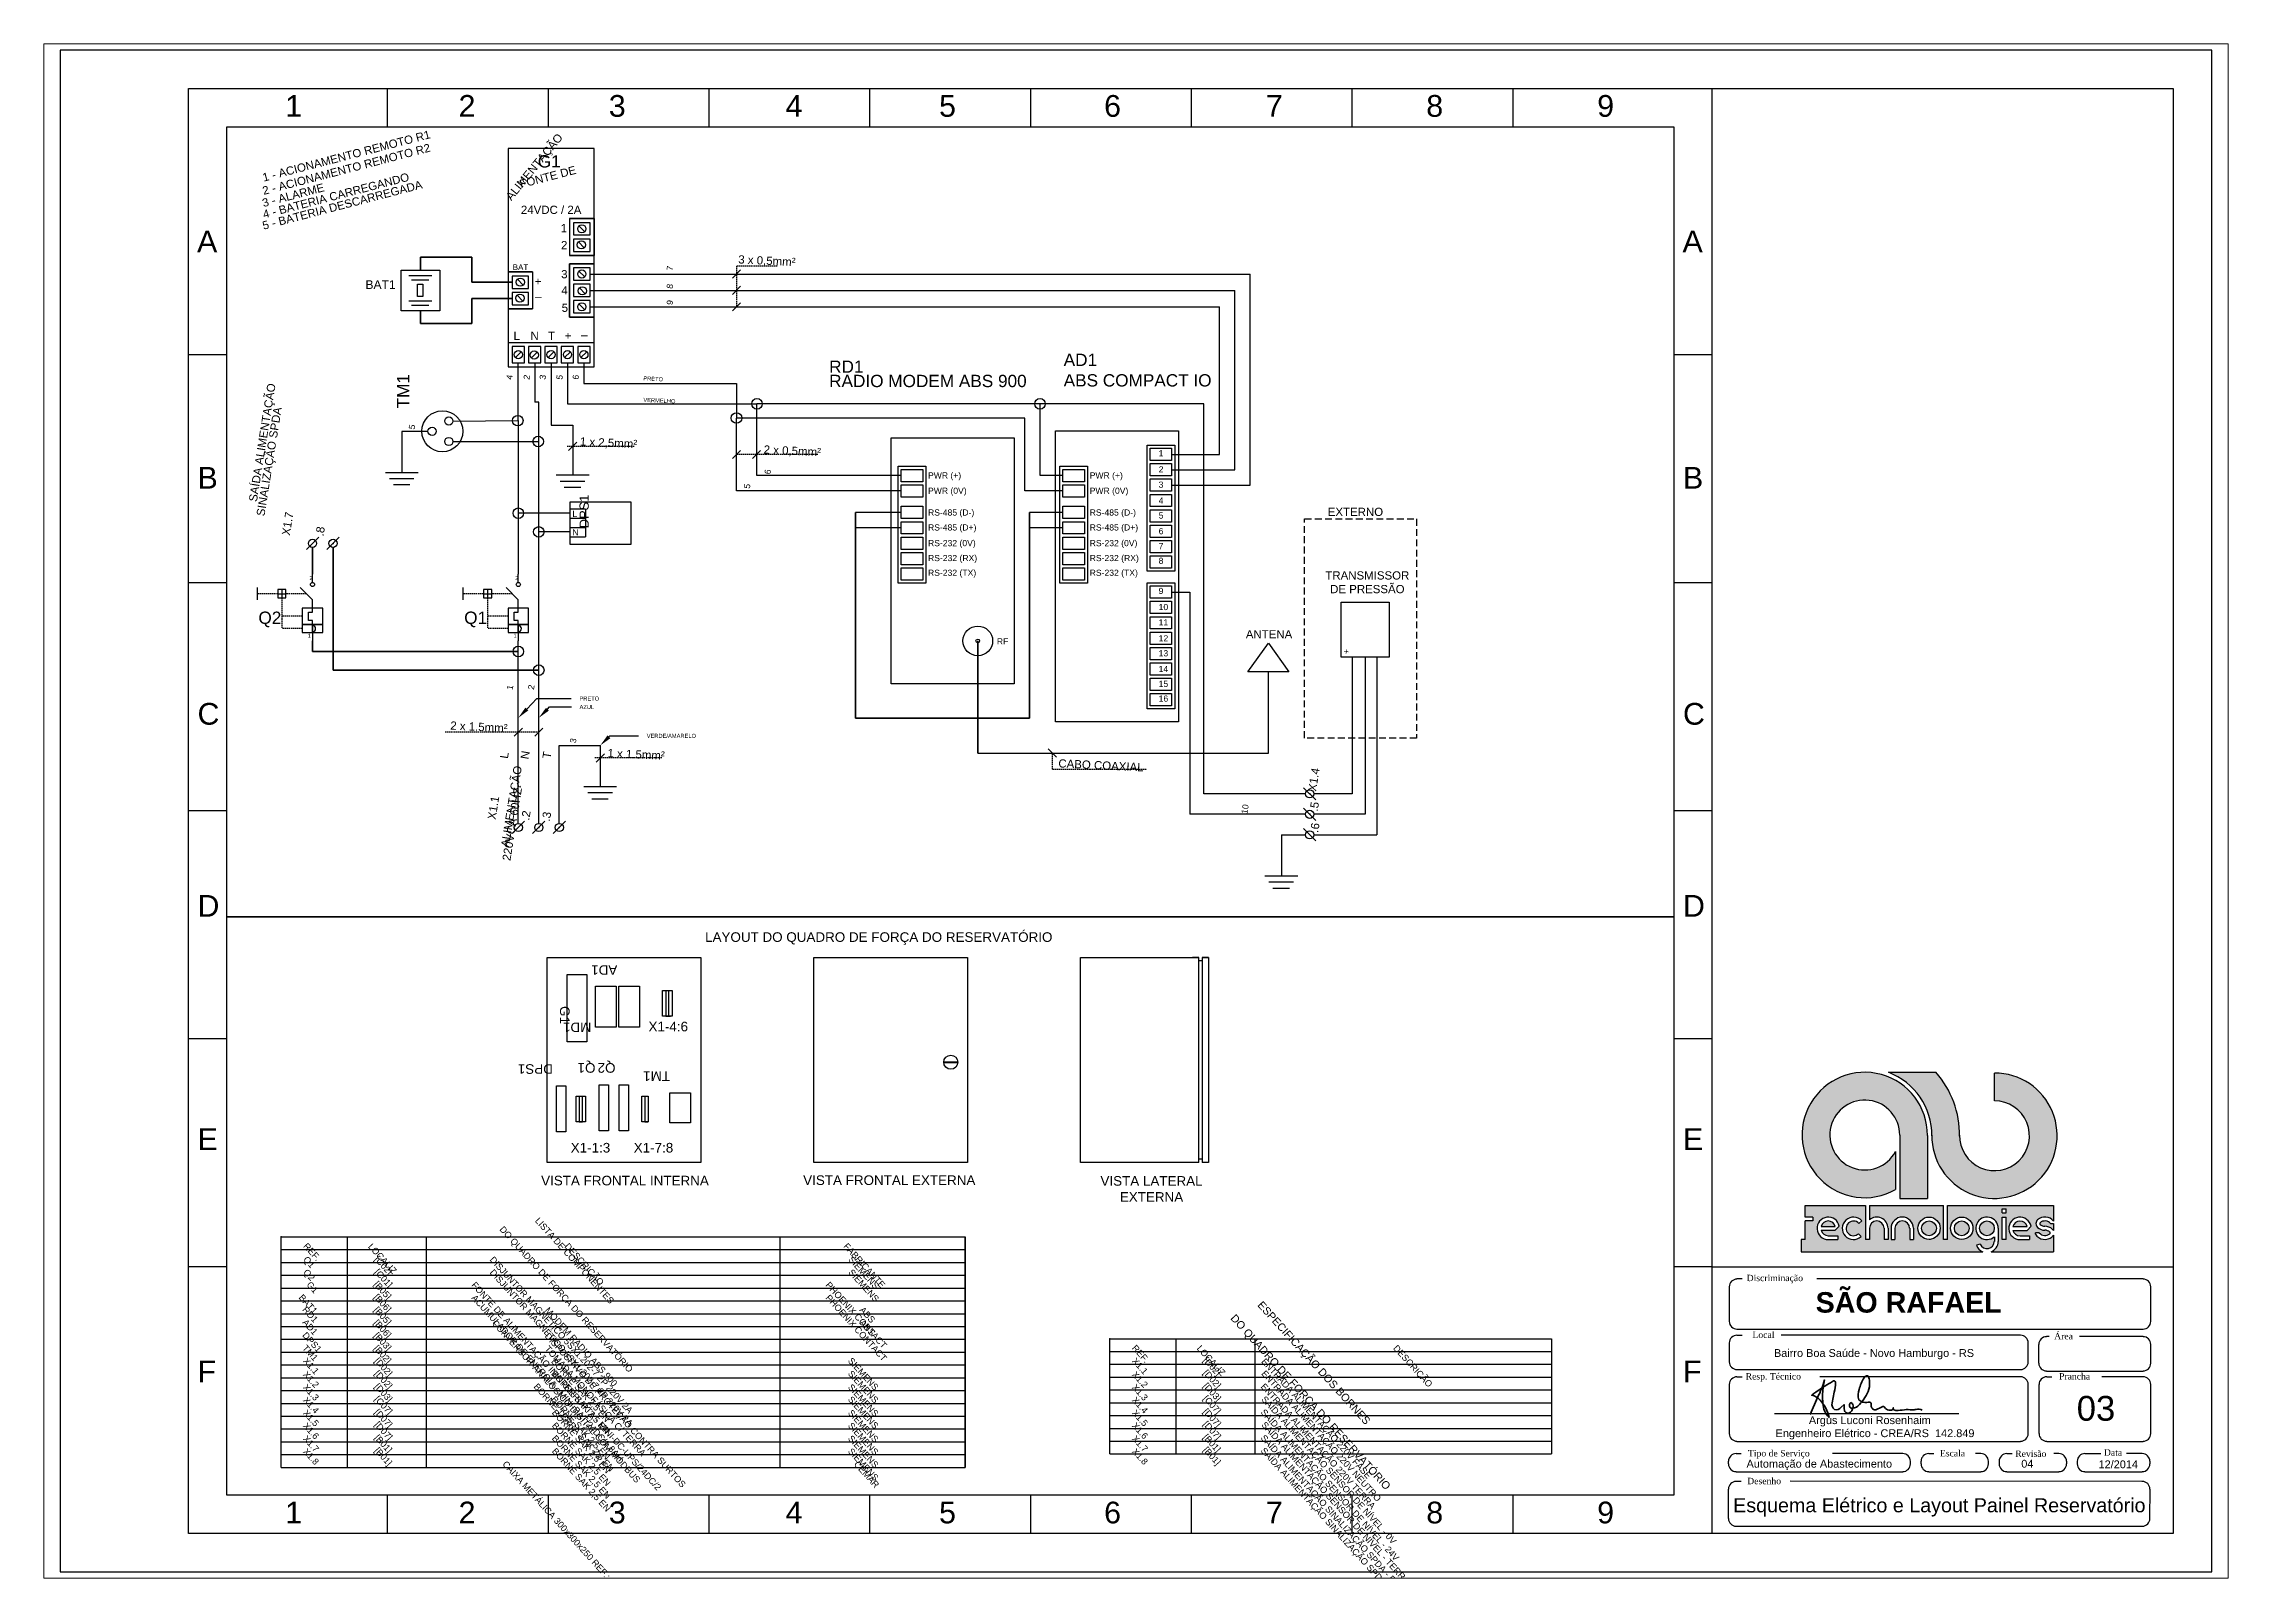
# Paper-space layout 'Layout2' of a CAD drawing. Header units: millimetres. Extents: x 1 to 827, y 0 to 580.
# The model-space entities are those that its viewports show. They can reach past a viewport. Long polylines and large blocks are cut down to what shows.
import ezdxf
from ezdxf import colors
from ezdxf.entities.mleader import LeaderData, LeaderLine
from ezdxf.enums import TextEntityAlignment as Align
from ezdxf.math import Vec2, Vec3

# ---------------------------------------------------------------- set-up
doc = ezdxf.new("R2010")
doc.units = ezdxf.units.MM
doc.linetypes.add('DASHED', pattern=[0.75, 0.5, -0.25])
doc.layers.add('selo', color=7, linetype='Continuous')
doc.styles.add('Notes', font='arial.ttf', dxfattribs={"height": 3})
doc.styles.get("Standard").update_dxf_attribs({"font": 'arial.ttf'})

psp = doc.layouts.new('Layout2')

msp = doc.modelspace()

# ---------------------------------------------------------------- texts
at = {"style": 'Notes'}
for s, height, p in [('1', 8.48, (187.8, 667.93)), ('2', 8.48, (255.51, 667.93)), ('3', 8.48, (314.16, 667.93)), ('4', 8.48, (383.17, 667.93)), ('5', 8.48, (443.11, 667.93)), ('6', 8.48, (507.55, 667.93)), ('7', 8.48, (570.69, 667.93)), ('8', 8.48, (633.34, 667.93)), ('9', 8.48, (700.07, 667.93)), ('G1', 4.8, (286.44, 648.14)), ('A', 8.48, (153.39, 615.03)), ('1', 3.2, (295.37, 622.86)), ('A', 8.48, (733.39, 615.03)), ('2', 3.2, (295.49, 616.24)), ('3', 3.2, (295.55, 604.9)), ('_', 3.2, (285.38, 598.2)), ('+', 3.2, (285.23, 602.1)), ('4', 3.2, (295.63, 598.6)), ('5', 3.2, (295.76, 591.79)), ('L', 3.2, (276.96, 580.86)), ('N', 3.2, (283.58, 580.86)), ('T', 3.2, (290.43, 580.86)), ('+', 3.2, (296.94, 580.86)), ('_', 3.2, (303.34, 583.22)), ('B', 8.48, (153.57, 522.79)), ('B', 8.48, (733.57, 522.79)), ('L', 2.4, (299.94, 511.73)), ('N', 2.4, (299.94, 504.53)), ('2', 1.6, (197.26, 487.07)), ('2', 1.6, (277.61, 487.07)), ('Q2', 4.8, (177.35, 470)), ('Q1', 4.8, (257.69, 470)), ('1', 1.6, (196.56, 464.59)), ('1', 1.6, (276.91, 464.59)), ('C', 8.48, (153.57, 430.66)), ('C', 8.48, (733.57, 430.66)), ('D', 8.48, (153.57, 355.71)), ('D', 8.48, (733.57, 355.71)), ('E', 8.48, (153.57, 264.61)), ('E', 8.48, (733.57, 264.61)), ('F', 8.48, (153.57, 174.01)), ('F', 8.48, (733.57, 174.01)), ('1', 8.48, (187.8, 118.93)), ('2', 8.48, (255.51, 118.93)), ('3', 8.48, (314.16, 118.93)), ('4', 8.48, (383.17, 118.93)), ('5', 8.48, (443.11, 118.93)), ('6', 8.48, (507.55, 118.93)), ('7', 8.48, (570.69, 118.93)), ('8', 8.48, (633.34, 118.93)), ('9', 8.48, (700.07, 118.93))]:
    msp.add_text(s, height=height, dxfattribs=at).set_placement(p)
for s, height, rotation, p in [('2 - ACIONAMENTO REMOTO R2', 3.2, 14.60418, (212.09, 645.93)), ('1 - ACIONAMENTO REMOTO R1', 3.2, 14.60418, (212.09, 651.12)), ('ALIMENTAÇÃO', 3.2, 50.67707, (286.27, 647.36)), ('FONTE DE', 3.2, 14.60418, (290.72, 642.91)), ('3 - ALARME', 3.2, 14.60418, (191.34, 635.8)), ('5 - BATERIA DESCARREGADA', 3.2, 14.60418, (210.51, 631.94)), ('4 - BATERIA CARREGANDO', 3.2, 14.60418, (208.02, 635.63)), ('7', 2.4, 80.89904, (339.17, 608.61)), ('8', 2.4, 80.89904, (339.17, 601.59)), ('9', 2.4, 80.89904, (339.17, 595.26)), ('SAÍDA ALIMENTAÇÃO', 3.2, 80.89904, (180.41, 540.55)), ('4', 2.4, 80.89904, (276.56, 566.11)), ('2', 2.4, 80.89904, (283.29, 566.11)), ('3', 2.4, 80.89904, (289.54, 566.11)), ('5', 2.4, 80.89904, (296.11, 566.11)), ('6', 2.4, 80.89904, (302.4, 566.13)), ('SINALIZAÇÃO SPDA', 3.2, 80.89904, (183.08, 533.11)), ('5', 2.4, 80.89904, (238.5, 546.69)), ('6', 2.4, 80.89904, (377.36, 529.19)), ('5', 2.4, 80.89904, (369.34, 523.56)), ('X1.7', 3.2, 80.89904, (190.32, 508.87)), ('.8', 3.2, 80.89904, (203.03, 505.9)), ('+', 2.4, 80.89904, (603.27, 459.02)), ('1', 2.4, 80.89904, (276.75, 445.03)), ('2', 2.4, 80.89904, (285.05, 445.11)), ('3', 2.4, 80.89904, (301.42, 424.26)), ('ALIMENTAÇÃO', 3.2, 80.89904, (277.71, 398.52)), ('X1.4', 3.2, 80.89904, (591.02, 408.96)), ('X1.1', 3.2, 80.89904, (270.67, 397.98)), ('220VCA 60HZ', 3.2, 80.89904, (277.99, 391.6)), ('.2', 3.2, 80.89904, (283.37, 395.01)), ('.3', 3.2, 80.89904, (291.41, 394.58)), ('10', 2.4, 80.89904, (563.75, 397.53)), ('.5', 3.2, 80.89904, (591.2, 398.47)), ('.6', 3.2, 80.89904, (591.4, 390.21))]:
    msp.add_text(s, height=height, rotation=rotation, dxfattribs=at).set_placement(p, align=Align.CENTER)
msp.add_text('24VDC / 2A', height=3.2, dxfattribs=at).set_placement((291.64, 630.02), align=Align.CENTER)
at = {"lineweight": 30, "style": 'Notes'}
for s, height, p in [('BAT', 2.25, (276.62, 608.08)), ('BAT1', 3.375, (219.14, 600.74))]:
    msp.add_text(s, height=height, dxfattribs=at).set_placement(p)
at = {"style": 'Notes'}
for s, height, rotation, p in [('3 x 0,5mm²', 3.2, 357.27678, (364.64, 610.71)), ('TM1', 4.8, 90, (236.3, 554.1)), ('PRETO', 1.6, 357.27678, (327.61, 565.03)), ('VERMELHO', 1.6, 357.27678, (327.61, 556.67)), ('1 x 2,5mm²', 3.2, 357.27678, (302.8, 539.66)), ('2 x 0,5mm²', 3.2, 357.27678, (374.57, 536.51)), ('DPS1', 3.6, 90, (306.32, 507.32)), ('2 x 1.5mm²', 3.2, 357.27678, (252.21, 428.77)), ('L', 3.2, 80.89904, (274.72, 417.23)), ('N', 3.2, 80.89904, (282.79, 416.99)), ('T', 3.2, 80.89904, (291.35, 417.21)), ('1 x 1.5mm²', 3.2, 357.27678, (313.58, 418.04)), ('CABO COAXIAL', 3.2, 357.27678, (489.63, 414)), ('DO QUADRO DE FORÇA DO RESERVATÓRIO', 2.5, 312.16458, (271.3, 233.55)), ('LISTA DE COMPONENTES', 2.5, 312.16458, (285.15, 236.91)), ('REF.', 2.5, 312.16458, (194.68, 227)), ('Q1', 2.5, 312.16458, (194.68, 221.79)), ('LOCALIZ.', 2.5, 312.16458, (219.99, 226.82)), ('[C02]', 2.5, 312.16458, (222.46, 221.89)), ('DISJUNTOR MAGNÉTICO 5SX1.202-7 2P 220V 2A', 2.5, 312.16458, (267.47, 221.72)), ('DESCRIÇÃO', 2.5, 312.16458, (296.68, 226.94)), ('FABRICANTE', 2.5, 312.16458, (405.61, 226.94)), ('SIEMENS', 2.5, 312.16458, (407.51, 221.74)), ('Q2', 2.5, 312.16458, (194.68, 216.79)), ('[B05]', 2.5, 312.16458, (222.17, 212.1)), ('[C01]', 2.5, 312.16458, (222.46, 216.89)), ('FONTE DE ALIMENTAÇÃO ININTERRUPTA - MINI-DC-UPS/24DC/2', 2.5, 312.16458, (260.33, 211.8)), ('DISJUNTOR MAGNÉTICO 5SX1.202-7 2P 220V 2A', 2.5, 312.16458, (267.47, 216.72)), ('PHOENIX CONTACT', 2.5, 312.16458, (398.6, 211.83)), ('SIEMENS', 2.5, 312.16458, (407.51, 216.74)), ('BAT1', 2.5, 312.16458, (192.91, 206.94)), ('G1', 2.5, 312.16458, (195.96, 211.94)), ('[B06]', 2.5, 312.16458, (222.17, 207.1)), ('ACUMULADOR DE ENERGIA - MINI-BAT/24DC/1.3AH', 2.5, 312.16458, (260.33, 206.8)), ('PHOENIX CONTACT', 2.5, 312.16458, (398.6, 206.83)), ('ESPECIFICAÇÃO DOS BORNES', 3, 312.16458, (567.21, 203.98)), ('AD1', 2.5, 312.16458, (194.32, 197.22)), ('RD1', 2.5, 312.16458, (194.32, 202.22)), ('[B05]', 2.5, 312.16458, (222.17, 202.1)), ('[B06]', 2.5, 312.16458, (222.17, 197.1)), ('CONVERSOR ANALÓGICO DIGITAL COM MODBUS', 2.5, 312.16458, (268.34, 196.91)), ('MODEM RADIO ABS 900', 2.5, 312.16458, (288.95, 201.91)), ('ABS', 2.5, 312.16458, (411.85, 202.08)), ('ABS', 2.5, 312.16458, (411.85, 197.08)), ('DO QUADRO DE FORÇA DO RESERVATÓRIO', 3, 312.16458, (556.68, 198.85)), ('DPS1', 2.5, 312.16458, (194.32, 192.22)), ('TM1', 2.5, 312.16458, (194.32, 187.22)), ('[B03]', 2.5, 312.16458, (222.17, 192.1)), ('[B02]', 2.5, 312.16458, (222.17, 187.1)), ('DISPOSITIVO DE PROTEÇÃO CONTRA SURTOS', 2.5, 312.16458, (288.95, 191.91)), ('TOMADA MONOFÁSICA C/ TERRA', 2.5, 312.16458, (288.95, 186.91)), ('REF.', 2.5, 312.16458, (518.23, 187.23)), ('LOCALIZ.', 2.5, 312.16458, (543.55, 187.05)), ('DESCRIÇÃO', 2.5, 312.16458, (620.23, 187.17)), ('X1.1', 2.5, 312.16458, (194.56, 182.16)), ('[D02]', 2.5, 312.16458, (222.46, 182.24)), ('BORNE SAK 2,5 EN', 2.5, 312.16458, (291.48, 181.97)), ('SIEMENS', 2.5, 312.16458, (407.33, 182.23)), ('X1.1', 2.5, 312.16458, (518.23, 182.15)), ('[D02]', 2.5, 312.16458, (546.01, 182.47)), ('[D02]', 2.5, 312.16458, (546.01, 177.55)), ('ENTRADA ALIMENTAÇÃO 220V FASE', 2.5, 312.16458, (568.77, 181.97)), ('X1.2', 2.5, 312.16458, (194.56, 176.91)), ('X1.3', 2.5, 312.16458, (194.56, 171.87)), ('[D02]', 2.5, 312.16458, (222.46, 177.32)), ('[D03]', 2.5, 312.16458, (222.46, 172.22)), ('BORNE TERRA SAK 2,5 EN', 2.5, 312.16458, (284.62, 172.16)), ('BORNE SAK 2,5 EN', 2.5, 312.16458, (291.48, 177.24)), ('SIEMENS', 2.5, 312.16458, (407.33, 177.21)), ('SIEMENS', 2.5, 312.16458, (407.33, 171.95)), ('X1.2', 2.5, 312.16458, (518.23, 176.9)), ('X1.3', 2.5, 312.16458, (518.23, 171.86)), ('[D03]', 2.5, 312.16458, (546.01, 172.45)), ('ENTRADA ALIMENTAÇÃO 220V TERRA', 2.5, 312.16458, (568.5, 172.15)), ('ENTRADA ALIMENTAÇÃO 220V NEUTRO', 2.5, 312.16458, (568.77, 177.24)), ('X1.4', 2.5, 312.16458, (194.56, 166.88)), ('X1.5', 2.5, 312.16458, (194.56, 161.83)), ('[C07]', 2.5, 312.16458, (222.46, 167.32)), ('[D07]', 2.5, 312.16458, (222.46, 162.22)), ('BORNE SAK 2,5 EN', 2.5, 312.16458, (291.48, 167.21)), ('BORNE SAK 2,5 EN', 2.5, 312.16458, (291.75, 161.98)), ('SIEMENS', 2.5, 312.16458, (407.33, 167.17)), ('SIEMENS', 2.5, 312.16458, (407.33, 161.92)), ('X1.4', 2.5, 312.16458, (518.23, 166.9)), ('X1.5', 2.5, 312.16458, (518.23, 161.86)), ('[C07]', 2.5, 312.16458, (546.01, 167.55)), ('[D07]', 2.5, 312.16458, (546.01, 162.45)), ('SAÍDA ALIMENTAÇÃO SENSOR DE NÍVEL - 24V', 2.5, 312.16458, (568.5, 162.15)), ('SAÍDA ALIMENTAÇÃO SENSOR DE NÍVEL - 0V', 2.5, 312.16458, (568.77, 167.24)), ('X1.6', 2.5, 312.16458, (194.56, 156.83)), ('[D07]', 2.5, 312.16458, (222.46, 157.32)), ('[B01]', 2.5, 312.16458, (222.46, 152.22)), ('BORNE SAK 2,5 EN', 2.5, 312.16458, (291.75, 156.98)), ('SIEMENS', 2.5, 312.16458, (407.33, 156.92)), ('X1.6', 2.5, 312.16458, (518.23, 156.9)), ('[D07]', 2.5, 312.16458, (546.01, 157.55)), ('[B01]', 2.5, 312.16458, (546.01, 152.45)), ('SAÍDA ALIMENTAÇÃO SENSOR DE NÍVEL - TERRA', 2.5, 312.16458, (568.77, 157.24)), ('X1.7', 2.5, 312.16458, (194.56, 151.83)), ('X1.8', 2.5, 312.16458, (194.56, 146.83)), ('[B01]', 2.5, 312.16458, (222.46, 147.22)), ('BORNE SAK 2,5 EN', 2.5, 312.16458, (291.75, 151.98)), ('BORNE SAK 2,5 EN', 2.5, 312.16458, (291.75, 146.98)), ('SIEMENS', 2.5, 312.16458, (407.33, 151.92)), ('SIEMENS', 2.5, 312.16458, (407.33, 146.92)), ('X1.7', 2.5, 312.16458, (518.23, 151.86)), ('X1.8', 2.5, 312.16458, (518.23, 146.86)), ('[B01]', 2.5, 312.16458, (546.01, 147.45)), ('SAÍDA ALIMENTAÇÃO SINALIZAÇÃO SPDA - FASE', 2.5, 312.16458, (568.5, 152.15)), ('SAÍDA ALIMENTAÇÃO SINALIZAÇÃO SPDA - NEUTRO', 2.5, 312.16458, (568.5, 147.15)), ('CAIXA METÁLICA 300x300x250 REF.: 901106', 2.5, 312.16458, (272.44, 141.92)), ('CEMAR', 2.5, 312.16458, (409.66, 141.86))]:
    msp.add_text(s, height=height, rotation=rotation, dxfattribs=at).set_placement(p)
for s, width, insert, char_height, attachment_point in [('RD1', 117.0611, (400.19, 572.8), 4.8, 1), ('AD1 \\PABS COMPACT IO', 117.0611, (491.76, 575.46), 4.8, 1), ('RADIO MODEM ABS 900', 117.0611, (400.19, 567.22), 4.8, 1), ('1', 45.8909, (528.84, 537.81), 2.4, 1), ('PWR (+)', 45.8909, (438.79, 529.14), 2.4, 1), ('PWR (+)', 45.8909, (501.92, 529.14), 2.4, 1), ('2', 45.8909, (528.84, 531.53), 2.4, 1), ('PWR (0V)', 45.8909, (438.79, 523.16), 2.4, 1), ('PWR (0V)', 45.8909, (501.92, 523.16), 2.4, 1), ('3', 45.8909, (528.84, 525.55), 2.4, 1), ('RS-485 (D-)', 45.8909, (438.79, 514.68), 2.4, 1), ('RS-485 (D-)', 45.8909, (501.92, 514.68), 2.4, 1), ('4', 45.8909, (528.84, 519.34), 2.4, 1), ('5', 45.8909, (528.84, 513.51), 2.4, 1), ('EXTERNO', 45.8909, (594.88, 515.33), 3.2, 1), ('RS-485 (D+)', 45.8909, (438.79, 508.85), 2.4, 1), ('RS-485 (D+)', 45.8909, (501.92, 508.85), 2.4, 1), ('6', 45.8909, (528.84, 507.39), 2.4, 1), ('RS-232 (0V)', 45.8909, (438.79, 502.73), 2.4, 1), ('RS-232 (RX)', 45.8909, (438.79, 496.9), 2.4, 1), ('RS-232 (0V)', 45.8909, (501.92, 502.73), 2.4, 1), ('RS-232 (RX)', 45.8909, (501.92, 496.9), 2.4, 1), ('8', 45.8909, (528.84, 495.81), 2.4, 1), ('7', 45.8909, (528.84, 501.55), 2.4, 1), ('RS-232 (TX)', 45.8909, (438.79, 491.16), 2.4, 1), ('RS-232 (TX)', 45.8909, (501.92, 491.16), 2.4, 1), ('TRANSMISSOR\\PDE PRESSÃO', 45.8909, (610.33, 486.23), 3.2, 5), ('9', 45.8909, (528.84, 484.06), 2.4, 1), ('10', 45.8909, (528.84, 477.78), 2.4, 1), ('11', 45.8909, (528.84, 471.79), 2.4, 1), ('RF', 45.8909, (465.67, 464.36), 2.4, 1), ('12', 45.8909, (528.84, 465.58), 2.4, 1), ('ANTENA', 45.8909, (562.88, 467.54), 3.2, 1), ('13', 45.8909, (528.84, 459.75), 2.4, 1), ('14', 45.8909, (528.84, 453.63), 2.4, 1), ('15', 45.8909, (528.84, 447.8), 2.4, 1), ('16', 45.8909, (528.84, 442.06), 2.4, 1), ('LAYOUT DO QUADRO DE FORÇA DO RESERVATÓRIO', 141.5358, (351.75, 349.64), 3.75, 1), ('X1-4:6', 9.8102, (329.66, 314.72), 3.75, 1), ('X1-1:3', 9.8102, (299.29, 267.43), 3.75, 1), ('X1-7:8', 9.8102, (323.89, 267.43), 3.75, 1), ('VISTA FRONTAL INTERNA', 90.6078, (287.73, 254.6), 3.75, 1), ('VISTA FRONTAL EXTERNA', 90.6078, (390.05, 254.76), 3.75, 1), ('VISTA LATERAL \\PEXTERNA', 88.6806, (526.06, 249.47), 3.75, 5)]:
    msp.add_mtext_dynamic_manual_height_columns(s, width=width, gutter_width=15, heights=[0], dxfattribs=dict(at, insert=insert, char_height=char_height, attachment_point=attachment_point))
at = {"char_height": 3.75, "attachment_point": 1, "style": 'Notes'}
for s, insert, rotation in [('AD1', (317.47, 333.03), 180), ('G1', (298.84, 320.84), 270), ('MD1', (307.33, 310.66), 180), ('Q1', (308.95, 294.82), 180), ('Q2', (316.77, 294.82), 180), ('DPS1', (292.34, 294.4), 180), ('TM1', (338.05, 291.6), 180)]:
    msp.add_mtext_dynamic_manual_height_columns(s, width=11.7467, gutter_width=15, heights=[0], dxfattribs=dict(at, insert=insert, rotation=rotation))
at = {"layer": 'selo', "color": 0, "attachment_point": 1}
for s, insert, char_height, width in [('\\FTIMES.TTF;Discriminação', (758.42, 215.97), 2.5, 101.64), ('\\FTIMES.TTF;Local', (760.69, 193.8), 2.5, 81.312), ('\\FTIMES.TTF;Área', (878.5, 193.24), 2.5, 81.312), ('\\FTIMES.TTF;Resp. Técnico', (758.04, 177.58), 2.5, 101.64), ('\\FTIMES.TTF;Prancha', (880.4, 177.58), 2.5, 101.64), ('03', (887.31, 168.67), 9.667, 225.5527), ('\\FTIMES.TTF;Tipo de Serviço', (758.94, 147.56), 2.5, 101.64), ('\\FTIMES.TTF;Escala', (833.89, 147.56), 2.5, 40.656), ('{\\Ftimes.ttf|c0;Revisão}', (863.3, 147.37), 2.5, 101.64), ('\\FTIMES.TTF;Data', (897.92, 147.87), 2.5, 40.656), ('Automação de Abastecimento', (758.38, 143.74), 3.0492, 71.148), ('{\\Ftimes.ttf|c0;Desenho}', (758.66, 136.72), 2.5, 101.64), ('04', (865.66, 143.74), 3.049, 71.148), ('12/2014', (895.83, 143.51), 3.049, 71.148), ('Esquema Elétrico e Layout Painel Reservatório', (753.17, 128.75), 5.5, 331.5847)]:
    msp.add_mtext(s, dxfattribs=dict(at, insert=insert, char_height=char_height, width=width))
for s, insert, char_height in [('{\\fArial|b1|i0|c0|p34;SÃO RAFAEL}', (785.37, 209.19), 8), ('Bairro Boa Saúde - Novo Hamburgo - RS', (769.1, 186.95), 3.0492), ('           Argus Luconi Rosenhaim\\PEngenheiro Elétrico - CREA/RS  142.849', (769.72, 160.73), 3.0492)]:
    msp.add_mtext(s, dxfattribs=dict(at, insert=insert, char_height=char_height))

# ---------------------------------------------------------------- hatches: boundary and pattern name
h = msp.add_hatch()
h.set_pattern_fill('ANGLE', color=256, scale=1.6)
h.set_pattern_definition([(0, (73.008, 200.899), (0, 11.176), [8.128, -3.048]), (90, (73.008, 200.899), (-11.176, 7e-16), [8.128, -3.048])])
h.paths.add_polyline_path([(374.08, 555.89, 0.414214), (372.01, 557.96), (372.01, 553.83, 0.414214)])
h.paths.add_polyline_path([(372.01, 557.96, 0.414214), (369.95, 555.89), (372.01, 555.89)])
h.paths.add_polyline_path([(372.01, 555.89), (369.95, 555.89, 0.414214), (372.01, 553.83)])
h = msp.add_hatch()
h.set_pattern_fill('ANGLE', color=256, scale=1.6)
h.set_pattern_definition([(0, (183.51, 200.899), (0, 11.176), [8.128, -3.048]), (90, (183.51, 200.899), (-11.176, 7e-16), [8.128, -3.048])])
h.paths.add_polyline_path([(484.58, 555.89, 0.414214), (482.52, 557.96), (482.52, 553.83, 0.414214)])
h.paths.add_polyline_path([(482.52, 557.96, 0.414214), (480.45, 555.89), (482.52, 555.89)])
h.paths.add_polyline_path([(482.52, 555.89), (480.45, 555.89, 0.414214), (482.52, 553.83)])
h = msp.add_hatch()
h.set_pattern_fill('ANGLE', color=256, scale=1.6)
h.set_pattern_definition([(0, (-20.408, 194.34), (0, 11.176), [8.128, -3.048]), (90, (-20.408, 194.34), (-11.176, 7e-16), [8.128, -3.048])])
h.paths.add_polyline_path([(280.66, 549.33, 0.414214), (278.6, 551.4), (278.6, 547.27, 0.414214)])
h.paths.add_polyline_path([(278.6, 551.4, 0.414214), (276.53, 549.33), (278.6, 549.33)])
h.paths.add_polyline_path([(278.6, 549.33), (276.53, 549.33, 0.414214), (278.6, 547.27)])
h = msp.add_hatch()
h.set_pattern_fill('ANGLE', color=256, scale=1.6)
h.set_pattern_definition([(0, (65.008, 195.368), (0, 11.176), [8.128, -3.048]), (90, (65.008, 195.368), (-11.176, 7e-16), [8.128, -3.048])])
h.paths.add_polyline_path([(366.08, 550.36, 0.414214), (364.01, 552.43), (364.01, 548.3, 0.414214)])
h.paths.add_polyline_path([(364.01, 552.43, 0.414214), (361.95, 550.36), (364.01, 550.36)])
h.paths.add_polyline_path([(364.01, 550.36), (361.95, 550.36, 0.414214), (364.01, 548.3)])
h = msp.add_hatch()
h.set_pattern_fill('ANGLE', color=256, scale=1.6)
h.set_pattern_definition([(0, (-12.408, 186.182), (0, 11.176), [8.128, -3.048]), (90, (-12.408, 186.182), (-11.176, 7e-16), [8.128, -3.048])])
h.paths.add_polyline_path([(288.66, 541.18, 0.414214), (286.6, 543.24), (286.6, 539.11, 0.414214)])
h.paths.add_polyline_path([(286.6, 543.24, 0.414214), (284.53, 541.18), (286.6, 541.18)])
h.paths.add_polyline_path([(286.6, 541.18), (284.53, 541.18, 0.414214), (286.6, 539.11)])
h = msp.add_hatch()
h.set_pattern_fill('ANGLE', color=256, scale=1.6)
h.set_pattern_definition([(0, (-20.186, 158.196), (0, 11.176), [8.128, -3.048]), (90, (-20.186, 158.196), (-11.176, 7e-16), [8.128, -3.048])])
h.paths.add_polyline_path([(280.89, 513.19, 0.414214), (278.82, 515.26), (278.82, 511.13, 0.414214)])
h.paths.add_polyline_path([(278.82, 515.26, 0.414214), (276.76, 513.19), (278.82, 513.19)])
h.paths.add_polyline_path([(278.82, 513.19), (276.76, 513.19, 0.414214), (278.82, 511.13)])
h = msp.add_hatch()
h.set_pattern_fill('ANGLE', color=256, scale=1.6)
h.set_pattern_definition([(0, (-12.186, 150.92), (0, 11.176), [8.128, -3.048]), (90, (-12.186, 150.92), (-11.176, 7e-16), [8.128, -3.048])])
h.paths.add_polyline_path([(288.89, 505.92, 0.414214), (286.82, 507.98), (286.82, 503.85, 0.414214)])
h.paths.add_polyline_path([(286.82, 507.98, 0.414214), (284.76, 505.92), (286.82, 505.92)])
h.paths.add_polyline_path([(286.82, 505.92), (284.76, 505.92, 0.414214), (286.82, 503.85)])
h = msp.add_hatch()
h.set_pattern_fill('ANGLE', color=256, scale=1.6)
h.set_pattern_definition([(0, (-20.186, 104.221), (0, 11.176), [8.128, -3.048]), (90, (-20.186, 104.221), (-11.176, 7e-16), [8.128, -3.048])])
h.paths.add_polyline_path([(280.89, 459.22, 0.414214), (278.82, 461.28), (278.82, 457.15, 0.414214)])
h.paths.add_polyline_path([(278.82, 461.28, 0.414214), (276.76, 459.22), (278.82, 459.22)])
h.paths.add_polyline_path([(278.82, 459.22), (276.76, 459.22, 0.414214), (278.82, 457.15)])
h = msp.add_hatch()
h.set_pattern_fill('ANGLE', color=256, scale=1.6)
h.set_pattern_definition([(0, (-12.186, 96.945), (0, 11.176), [8.128, -3.048]), (90, (-12.186, 96.945), (-11.176, 7e-16), [8.128, -3.048])])
h.paths.add_polyline_path([(288.89, 451.94, 0.414214), (286.82, 454), (286.82, 449.88, 0.414214)])
h.paths.add_polyline_path([(286.82, 454, 0.414214), (284.76, 451.94), (286.82, 451.94)])
h.paths.add_polyline_path([(286.82, 451.94), (284.76, 451.94, 0.414214), (286.82, 449.88)])
at = {"layer": 'selo'}
h = msp.add_hatch(color=0, dxfattribs=at)
h.dxf.hatch_style = 1
h.paths.add_polyline_path([(832.33, 294.98), (813.8, 294.98, -0.314958), (830.72, 270.21, 2.411144), (855.21, 294.7), (855.21, 283.86, -2.45129), (841.58, 270.52, 0.182443)])
h.paths.add_polyline_path([(835.35, 243.04), (806.37, 243.04), (806.37, 237.41, -0.642986), (813.63, 234.09), (813.63, 229.71), (812.12, 229.71), (812.12, 234.09, 1), (806.37, 234.09), (806.37, 229.71), (804.86, 229.71), (804.86, 243.04), (781.24, 243.04), (781.24, 238.48), (784.26, 238.48), (784.26, 236.97), (781.23, 236.97), (781.23, 229.71), (779.69, 229.71), (779.69, 224.92), (850.67, 224.92, -0.214084), (848.15, 227.48), (849.6, 227.91, 0.821242), (855.14, 229.01), (855.14, 230.78, -4.60202), (856.65, 234.09), (856.65, 229.01, -0.309238), (853.85, 224.92), (878.25, 224.92), (878.25, 231.45, -0.100697), (877.78, 230.83, -0.45988), (871.2, 231.81), (871.2, 232.32), (872.69, 232.32, 0.427074), (876.81, 232, 0.410877), (876.82, 232.63, 0.186203), (874.92, 233.36, -0.181325), (872.05, 234.44, -0.458616), (872.04, 237.41, -0.41774), (878.25, 236.93), (878.25, 243.04), (836.89, 243.04), (836.89, 229.71), (835.35, 229.71)])
h.paths.add_polyline_path([(834.02, 234.09, -1), (825.25, 234.09, -1)], flags=16)
h.paths.add_polyline_path([(832.51, 234.09, -1), (826.76, 234.09, -1)], flags=0)
h.paths.add_polyline_path([(846.79, 234.09, -1), (838.03, 234.09, -1)], flags=16)
h.paths.add_polyline_path([(845.28, 234.09, -1), (839.54, 234.09, -1)], flags=0)
h.paths.add_polyline_path([(823.59, 234.09), (823.59, 229.71), (822.08, 229.71), (822.08, 234.09, 1), (816.33, 234.09), (816.33, 229.71), (814.82, 229.71), (814.82, 234.09, -1)], flags=16)
h.paths.add_polyline_path([(858.22, 241.69), (859.76, 241.69), (859.76, 240.17), (858.22, 240.17)], flags=16)
h.paths.add_polyline_path([(858.22, 238.48), (859.76, 238.48), (859.76, 229.67), (858.22, 229.67)], flags=16)
h.paths.add_polyline_path([(869.47, 234.88), (867.94, 233.3), (862.39, 233.3, 0.338023), (865.17, 231.18), (868.91, 231.18), (868.91, 229.67), (865.17, 229.67, -2.123663)], flags=16)
h.paths.add_polyline_path([(862.38, 234.78, -0.767778), (867.94, 234.81)], flags=0)
h.paths.add_polyline_path([(803.38, 237.05), (802.27, 236.02, 2.414214), (802.1, 231.96), (803.12, 230.85, -2.414214)], flags=16)
h.paths.add_polyline_path([(794.59, 234.92), (793.05, 233.34), (787.51, 233.34, 0.338023), (790.28, 231.22), (794.03, 231.22), (794.03, 229.71), (790.28, 229.71, -2.123663)], flags=16)
h.paths.add_polyline_path([(793.05, 234.85), (787.5, 234.82, -0.767778)], flags=0)
h.paths.add_polyline_path([(826.76, 234.09, 1), (832.51, 234.09, 1)], flags=0)
h.paths.add_polyline_path([(845.28, 234.09, 1), (839.54, 234.09, 1)], flags=0)
h.paths.add_polyline_path([(849.39, 234.09, 1), (855.14, 234.09, 1)], flags=17)
h.paths.add_polyline_path([(867.94, 234.81, 0.767778), (862.38, 234.78)], flags=0)
h.paths.add_polyline_path([(874.9, 234.87, -0.181325), (877.77, 233.8, -0.101013), (878.25, 233.18), (878.25, 235.92), (877.13, 235.92, 0.427074), (873.01, 236.24, 0.410877), (873, 235.61, 0.186203)], flags=17)
h.paths.add_polyline_path([(793.05, 234.85, 0.767778), (787.5, 234.82)], flags=0)
h = msp.add_hatch(color=0, dxfattribs=at)
h.dxf.hatch_style = 1
h.paths.add_polyline_path([(816.57, 249.21), (816.57, 264.06, -8.182778), (818.19, 270.43), (818.19, 245.77), (829, 245.77), (829, 270.37, 3.718524)])
h = msp.add_hatch(color=0, dxfattribs=at)
h.dxf.hatch_style = 1
h.paths.add_polyline_path([(787.5, 234.82), (793.05, 234.85, 0.767778)])
h.paths.add_polyline_path([(826.76, 234.09, 1), (832.51, 234.09, 1)])
h.paths.add_polyline_path([(845.28, 234.09, 1), (839.54, 234.09, 1)])
h.paths.add_polyline_path([(862.38, 234.78), (867.94, 234.81, 0.767778)])

# ---------------------------------------------------------------- linework, layer by layer
for p, q in [((227.78, 664), (227.78, 679)), ((290.56, 664), (290.56, 679)), ((353.33, 664), (353.33, 679)), ((416.11, 664), (416.11, 679)), ((478.89, 664), (478.89, 679)), ((541.67, 664), (541.67, 679)), ((604.44, 664), (604.44, 679)), ((667.22, 664), (667.22, 679)), ((745, 115), (745, 679)), ((298.83, 628.2), (298.83, 613.8)), ((302.5, 625.33), (304.76, 623.07)), ((308.43, 628.2), (308.43, 613.8)), ((300.43, 621.8), (302.03, 621.8)), ((302.33, 619.1), (304.59, 616.84)), ((236.03, 605.97), (245.03, 605.97)), ((274.82, 607.36), (274.82, 592.96)), ((284.42, 607.36), (284.42, 592.96)), ((304.75, 605.43), (302.49, 607.69)), ((306.82, 606.56), (564.55, 606.56)), ((365.62, 608.16), (362.42, 604.96)), ((564.55, 524.16), (564.55, 606.56)), ((237.1, 604.28), (243.85, 604.28)), ((276.42, 600.96), (278.02, 600.96)), ((278.32, 598.26), (280.58, 596)), ((278.49, 604.49), (280.75, 602.23)), ((304.92, 598.86), (302.66, 601.12)), ((306.82, 600.16), (558.55, 600.16)), ((365.62, 601.76), (362.42, 598.56)), ((558.55, 530.16), (558.55, 600.16)), ((236.03, 596.11), (245.03, 596.11)), ((237.1, 594.43), (243.85, 594.43)), ((304.75, 592.63), (302.49, 594.89)), ((306.82, 596.16), (305.22, 596.16)), ((306.82, 593.76), (552.55, 593.76)), ((365.62, 595.36), (362.42, 592.16)), ((552.55, 536.16), (552.55, 593.76)), ((165, 575), (150, 575)), ((274.82, 579.89), (308.42, 579.89)), ((277.69, 573.96), (279.95, 576.23)), ((278.82, 549.34), (278.82, 571.89)), ((281.22, 571.89), (281.22, 573.49)), ((283.92, 573.8), (286.18, 576.06)), ((285.22, 571.89), (285.22, 556.57)), ((290.49, 573.96), (292.75, 576.23)), ((291.62, 571.89), (291.62, 547.55)), ((296.89, 573.96), (299.15, 576.23)), ((298.02, 571.89), (298.02, 555.89)), ((303.29, 573.97), (305.56, 576.23)), ((304.42, 571.89), (304.42, 563.89)), ((745, 575), (730, 575)), ((304.42, 563.89), (364.01, 563.89)), ((364.01, 563.89), (364.01, 550.36)), ((286.82, 556.57), (285.22, 556.57)), ((286.82, 549.34), (286.82, 556.57)), ((298.02, 555.89), (372.01, 555.89)), ((372.01, 527.9), (372.01, 555.89)), ((546.55, 555.89), (372.01, 555.89)), ((482.52, 527.9), (482.52, 555.89)), ((546.55, 403.68), (546.55, 555.89)), ((253.3, 549.18), (278.82, 549.34)), ((278.82, 549.34), (278.82, 489.38)), ((286.82, 392.15), (286.82, 549.34)), ((291.62, 547.55), (300.05, 547.55)), ((300.05, 547.55), (300.05, 528.17)), ((364.01, 521.9), (364.01, 550.36)), ((476.56, 550.36), (364.01, 550.36)), ((476.56, 521.9), (476.56, 550.36)), ((243.56, 545.15), (233.37, 545.15)), ((233.37, 545.15), (233.37, 529.15)), ((253.3, 541.18), (286.82, 541.18)), ((301.65, 540.89), (298.45, 537.69)), ((365.61, 537.73), (362.41, 534.53)), ((373.42, 537.73), (370.22, 534.53)), ((226.97, 529.15), (239.77, 529.15)), ((533.92, 536.16), (552.55, 536.16)), ((533.92, 530.16), (558.55, 530.16)), ((228.49, 526.75), (238.09, 526.75)), ((230.1, 524.35), (236.5, 524.35)), ((293.65, 528.17), (306.45, 528.17)), ((295.17, 525.77), (304.77, 525.77)), ((296.78, 523.37), (303.18, 523.37)), ((428.34, 521.9), (364.01, 521.9)), ((428.34, 527.9), (372.01, 527.9)), ((482.52, 521.9), (476.56, 521.9)), ((491.46, 527.9), (482.52, 527.9)), ((491.46, 521.9), (482.52, 521.9)), ((533.92, 524.16), (564.55, 524.16)), ((299.12, 513.19), (278.82, 513.19)), ((305.12, 514.82), (299.12, 514.82)), ((305.12, 514.82), (305.12, 504.02)), ((428.34, 513.5), (410.45, 513.5)), ((491.46, 513.5), (478.47, 513.5)), ((196.08, 499.04), (200.88, 503.84)), ((204.08, 499.04), (208.88, 503.84)), ((299.12, 505.92), (286.82, 505.92)), ((299.12, 511.22), (305.12, 511.22)), ((299.12, 507.62), (305.12, 507.62)), ((299.12, 504.02), (305.12, 504.02)), ((428.34, 507.5), (410.45, 507.5)), ((491.46, 507.5), (478.47, 507.5)), ((198.48, 486.18), (198.48, 489.38)), ((278.82, 486.18), (278.82, 489.38)), ((165, 486), (150, 486)), ((176.88, 484.19), (176.88, 479.39)), ((184.88, 481.79), (188.08, 481.79)), ((186.48, 483.39), (186.48, 480.19)), ((198.48, 479.39), (193.68, 484.19)), ((198.48, 476.19), (198.48, 479.39)), ((257.22, 484.19), (257.22, 479.39)), ((265.22, 481.79), (268.42, 481.79)), ((266.82, 483.39), (266.82, 480.19)), ((278.82, 479.39), (274.02, 484.19)), ((278.82, 476.19), (278.82, 479.39)), ((533.92, 482.41), (541, 482.41)), ((541, 482.41), (541, 395.68)), ((745, 486), (730, 486)), ((196.88, 471.39), (196.88, 474.59)), ((196.88, 474.59), (198.48, 474.57)), ((198.48, 471.39), (196.88, 471.39)), ((198.48, 474.57), (198.48, 476.19)), ((198.48, 469.79), (198.48, 471.39)), ((277.22, 471.39), (277.22, 474.59)), ((277.22, 474.59), (278.82, 474.57)), ((278.82, 471.39), (277.22, 471.39)), ((278.82, 474.57), (278.82, 476.19)), ((278.82, 469.79), (278.82, 471.39)), ((198.48, 466.59), (198.48, 463.39)), ((278.82, 466.59), (278.82, 463.39)), ((278.82, 392.15), (278.82, 463.39)), ((563.67, 451.32), (571.67, 462.52)), ((571.67, 462.52), (579.67, 451.32)), ((604.36, 457.02), (604.36, 403.68)), ((609.49, 457.02), (609.49, 395.68)), ((614.08, 457.02), (614.08, 387.68)), ((579.67, 451.32), (563.67, 451.32)), ((571.67, 419.59), (571.67, 451.32)), ((280.42, 429.34), (277.22, 426.14)), ((288.42, 429.34), (285.22, 426.14)), ((294.82, 392.15), (294.82, 422.55)), ((294.82, 422.55), (310.82, 422.55)), ((312.42, 419.26), (309.22, 416.06)), ((310.82, 422.55), (310.82, 406.55)), ((458.23, 419.59), (571.67, 419.59)), ((488.96, 417.99), (485.76, 421.19)), ((304.42, 406.55), (317.22, 406.55)), ((305.94, 404.15), (315.54, 404.15)), ((307.56, 401.75), (313.96, 401.75)), ((586.21, 403.68), (546.55, 403.68)), ((590.21, 401.28), (585.41, 406.08)), ((604.36, 403.68), (589.41, 403.68)), ((165, 397), (150, 397)), ((276.42, 388.15), (281.22, 392.95)), ((284.42, 388.15), (289.22, 392.95)), ((292.42, 388.15), (297.22, 392.95)), ((586.21, 395.68), (541, 395.68)), ((590.21, 393.28), (585.41, 398.08)), ((609.49, 395.68), (589.41, 395.68)), ((745, 397), (730, 397)), ((576.76, 387.68), (576.76, 371.68)), ((576.76, 387.68), (586.21, 387.68)), ((590.21, 385.28), (585.41, 390.08)), ((589.41, 387.68), (614.08, 387.68)), ((570.36, 371.68), (583.16, 371.68)), ((571.88, 369.29), (581.48, 369.29)), ((573.49, 366.89), (579.89, 366.89)), ((544.53, 339.76), (542.03, 339.76)), ((544.53, 259.76), (544.53, 339.76)), ((545.78, 338.51), (544.53, 338.51)), ((548.28, 339.76), (545.78, 339.76)), ((545.78, 339.76), (545.78, 259.76)), ((548.28, 339.76), (547.03, 339.76)), ((335.13, 326.93), (336.38, 326.93)), ((336.38, 326.93), (336.38, 316.93)), ((337.63, 316.93), (337.63, 326.93)), ((336.38, 316.93), (337.63, 316.93)), ((337.01, 316.93), (338.26, 316.93)), ((165, 308), (150, 308)), ((745, 308), (730, 308)), ((444.94, 299.04), (450.44, 299.04)), ((444.94, 298.79), (450.44, 298.79)), ((301.37, 285.7), (302.62, 285.7)), ((302.62, 285.7), (302.62, 275.7)), ((303.87, 275.7), (303.87, 285.7)), ((327.02, 285.7), (328.27, 285.7)), ((328.27, 285.7), (328.27, 275.7)), ((302.62, 275.7), (303.87, 275.7)), ((328.27, 275.7), (329.52, 275.7)), ((545.78, 261.09), (544.53, 261.09)), ((186.27, 140.78), (186.27, 230.78)), ((186.27, 230.78), (453.27, 230.78)), ((212.05, 230.78), (212.05, 140.78)), ((242.83, 230.78), (242.83, 140.78)), ((380.95, 230.78), (380.95, 140.78)), ((186.27, 225.78), (453.27, 225.78)), ((165, 219), (150, 219)), ((186.27, 220.78), (453.27, 220.78)), ((186.27, 215.78), (453.27, 215.78)), ((745, 219), (730, 219)), ((186.27, 210.78), (453.27, 210.78)), ((186.27, 205.78), (453.27, 205.78)), ((186.27, 200.78), (453.27, 200.78)), ((186.27, 195.78), (453.27, 195.78)), ((186.27, 190.78), (453.27, 190.78)), ((509.83, 146.02), (509.83, 191.02)), ((509.83, 191.02), (682.29, 191.02)), ((535.61, 191.02), (535.61, 146.02)), ((566.38, 191.02), (566.38, 146.02)), ((682.29, 191.02), (682.29, 146.02)), ((186.27, 185.78), (453.27, 185.78)), ((186.27, 180.78), (453.27, 180.78)), ((509.83, 186.02), (682.29, 186.02)), ((509.83, 181.02), (682.29, 181.02)), ((186.27, 175.78), (453.27, 175.78)), ((186.27, 170.78), (453.27, 170.78)), ((509.83, 176.02), (682.29, 176.02)), ((509.83, 171.02), (682.29, 171.02)), ((186.27, 165.78), (453.27, 165.78)), ((509.83, 166.02), (682.29, 166.02)), ((186.27, 160.78), (453.27, 160.78)), ((186.27, 155.78), (453.27, 155.78)), ((509.83, 161.02), (682.29, 161.02)), ((509.83, 156.02), (682.29, 156.02)), ((186.27, 150.78), (453.27, 150.78)), ((186.27, 145.78), (453.27, 145.78)), ((509.83, 151.02), (682.29, 151.02)), ((509.83, 146.02), (682.29, 146.02)), ((186.27, 140.78), (453.27, 140.78)), ((227.78, 115), (227.78, 130)), ((290.56, 115), (290.56, 130)), ((353.33, 115), (353.33, 130)), ((416.11, 115), (416.11, 130)), ((478.89, 115), (478.89, 130)), ((541.67, 115), (541.67, 130)), ((604.44, 115), (604.44, 130)), ((667.22, 115), (667.22, 130))]:
    msp.add_line(p, q)
at = {"lineweight": 50}
for p, q in [((308.43, 628.2), (298.83, 628.2)), ((240.63, 608.09), (240.63, 613.09)), ((240.63, 613.09), (260.63, 613.09)), ((260.63, 613.09), (260.63, 603.36)), ((284.42, 607.36), (274.82, 607.36)), ((298.82, 610.56), (308.42, 610.56)), ((298.82, 610.56), (298.82, 589.76)), ((298.83, 613.8), (308.43, 613.8)), ((276.42, 603.36), (260.63, 603.36)), ((240.63, 592.22), (240.63, 587.22)), ((276.42, 596.96), (260.63, 596.96)), ((260.63, 587.22), (260.63, 596.96)), ((274.82, 592.96), (284.42, 592.96)), ((298.82, 589.76), (308.42, 589.76)), ((240.63, 587.22), (260.63, 587.22)), ((410.45, 513.5), (410.45, 433.23)), ((478.47, 513.5), (478.47, 433.23)), ((198.48, 489.38), (198.48, 499.84)), ((206.48, 499.84), (206.48, 451.94)), ((198.48, 463.39), (198.48, 459.22)), ((458.23, 463.36), (458.23, 419.59)), ((278.82, 459.22), (198.48, 459.22)), ((286.82, 451.94), (206.48, 451.94)), ((410.45, 433.23), (478.47, 433.23)), ((165, 355.71), (730, 355.71)), ((453.27, 230.78), (453.27, 140.78))]:
    msp.add_line(p, q, dxfattribs=at)
at = {"linetype": 'DASHED'}
for p, q in [((364.02, 609.64), (364.02, 593.74)), ((379.93, 609.64), (364.02, 609.64)), ((324.05, 539.29), (297.64, 539.29)), ((395.82, 536.13), (364.01, 536.13)), ((184.88, 481.79), (176.88, 481.79)), ((186.48, 480.19), (186.48, 468.19)), ((196.08, 481.79), (188.08, 481.79)), ((265.22, 481.79), (257.22, 481.79)), ((266.82, 480.19), (266.82, 468.19)), ((276.42, 481.79), (268.42, 481.79)), ((194.48, 472.99), (186.48, 472.99)), ((274.82, 472.99), (266.82, 472.99)), ((194.48, 468.19), (186.48, 468.19)), ((274.82, 468.19), (266.82, 468.19)), ((286.82, 427.74), (250.01, 427.74)), ((487.36, 413.33), (487.36, 419.59)), ((334.82, 417.66), (308.42, 417.66)), ((487.36, 413.33), (524.2, 413.33))]:
    msp.add_line(p, q, dxfattribs=at)
at = {"lineweight": 40}
for p, q in [((198.48, 466.59), (198.48, 469.79)), ((278.82, 466.59), (278.82, 469.79))]:
    msp.add_line(p, q, dxfattribs=at)
for points in [[(100, 100), (940, 100), (940, 693.94), (100, 693.94)], [(150, 679), (925, 679), (925, 115), (150, 115)], [(165, 664), (730, 664), (730, 130), (165, 130)], [(274.82, 570.29), (308.42, 570.29), (308.42, 655.53), (274.82, 655.53)], [(300.43, 626.6), (300.43, 621.8), (306.83, 621.8), (306.83, 626.6)], [(300.43, 620.2), (300.43, 615.4), (306.83, 615.4), (306.83, 620.2)], [(233.04, 608.09), (248.22, 608.09), (248.22, 592.22), (233.04, 592.22)], [(276.42, 605.76), (276.42, 600.96), (282.82, 600.96), (282.82, 605.76)], [(306.82, 604.16), (306.82, 608.96), (300.42, 608.96), (300.42, 604.16)], [(239.45, 602.58), (241.51, 602.58), (241.51, 597.8), (239.45, 597.8)], [(276.42, 599.36), (276.42, 594.56), (282.82, 594.56), (282.82, 599.36)], [(306.82, 597.76), (306.82, 602.56), (300.42, 602.56), (300.42, 597.76)], [(306.82, 591.36), (306.82, 596.16), (300.42, 596.16), (300.42, 591.36)], [(276.42, 571.89), (281.22, 571.89), (281.22, 578.29), (276.42, 578.29)], [(282.82, 571.89), (287.62, 571.89), (287.62, 578.29), (282.82, 578.29)], [(289.22, 571.89), (294.02, 571.89), (294.02, 578.29), (289.22, 578.29)], [(295.62, 571.89), (300.42, 571.89), (300.42, 578.29), (295.62, 578.29)], [(302.02, 571.89), (306.82, 571.89), (306.82, 578.29), (302.02, 578.29)], [(424.38, 542.66), (472.38, 542.66), (472.38, 446.66), (424.38, 446.66)], [(488.6, 545.29), (536.6, 545.29), (536.6, 431.8), (488.6, 431.8)], [(524.32, 490.56), (524.32, 539.76), (535.12, 539.76), (535.12, 490.56)], [(525.52, 533.76), (525.52, 538.56), (533.92, 538.56), (533.92, 533.76)], [(427.14, 485.9), (427.14, 531.5), (437.94, 531.5), (437.94, 485.9)], [(428.34, 525.5), (428.34, 530.3), (436.74, 530.3), (436.74, 525.5)], [(490.26, 485.9), (490.26, 531.5), (501.06, 531.5), (501.06, 485.9)], [(491.46, 525.5), (491.46, 530.3), (499.86, 530.3), (499.86, 525.5)], [(525.52, 527.76), (525.52, 532.56), (533.92, 532.56), (533.92, 527.76)], [(428.34, 519.5), (428.34, 524.3), (436.74, 524.3), (436.74, 519.5)], [(491.46, 519.5), (491.46, 524.3), (499.86, 524.3), (499.86, 519.5)], [(525.52, 521.76), (525.52, 526.56), (533.92, 526.56), (533.92, 521.76)], [(525.52, 515.76), (525.52, 520.56), (533.92, 520.56), (533.92, 515.76)], [(299.12, 517.58), (322.79, 517.58), (322.79, 500.99), (299.12, 500.99)], [(428.34, 511.1), (428.34, 515.9), (436.74, 515.9), (436.74, 511.1)], [(491.46, 511.1), (491.46, 515.9), (499.86, 515.9), (499.86, 511.1)], [(525.52, 509.76), (525.52, 514.56), (533.92, 514.56), (533.92, 509.76)], [(428.34, 505.1), (428.34, 509.9), (436.74, 509.9), (436.74, 505.1)], [(428.34, 499.1), (428.34, 503.9), (436.74, 503.9), (436.74, 499.1)], [(491.46, 505.1), (491.46, 509.9), (499.86, 509.9), (499.86, 505.1)], [(491.46, 499.1), (491.46, 503.9), (499.86, 503.9), (499.86, 499.1)], [(525.52, 503.76), (525.52, 508.56), (533.92, 508.56), (533.92, 503.76)], [(428.34, 493.1), (428.34, 497.9), (436.74, 497.9), (436.74, 493.1)], [(491.46, 493.1), (491.46, 497.9), (499.86, 497.9), (499.86, 493.1)], [(525.52, 497.76), (525.52, 502.56), (533.92, 502.56), (533.92, 497.76)], [(525.52, 491.76), (525.52, 496.56), (533.92, 496.56), (533.92, 491.76)], [(428.34, 487.1), (428.34, 491.9), (436.74, 491.9), (436.74, 487.1)], [(491.46, 487.1), (491.46, 491.9), (499.86, 491.9), (499.86, 487.1)], [(184.88, 480.19), (188.08, 480.19), (188.08, 483.39), (184.88, 483.39)], [(265.22, 480.19), (268.42, 480.19), (268.42, 483.39), (265.22, 483.39)], [(524.32, 436.81), (524.32, 486.01), (535.12, 486.01), (535.12, 436.81)], [(525.52, 480.01), (525.52, 484.81), (533.92, 484.81), (533.92, 480.01)], [(525.52, 474.01), (525.52, 478.81), (533.92, 478.81), (533.92, 474.01)], [(600.17, 478.53), (618.8, 478.53), (618.8, 457.02), (600.17, 457.02)], [(194.48, 469.79), (202.46, 469.79), (202.46, 476.19), (194.48, 476.19)], [(194.48, 466.59), (202.46, 466.59), (202.46, 469.79), (194.48, 469.79)], [(274.82, 469.79), (282.81, 469.79), (282.81, 476.19), (274.82, 476.19)], [(274.82, 466.59), (282.81, 466.59), (282.81, 469.79), (274.82, 469.79)], [(525.52, 468.01), (525.52, 472.81), (533.92, 472.81), (533.92, 468.01)], [(525.52, 462.01), (525.52, 466.81), (533.92, 466.81), (533.92, 462.01)], [(525.52, 456.01), (525.52, 460.81), (533.92, 460.81), (533.92, 456.01)], [(525.52, 450.01), (525.52, 454.81), (533.92, 454.81), (533.92, 450.01)], [(525.52, 444.01), (525.52, 448.81), (533.92, 448.81), (533.92, 444.01)], [(525.52, 438.01), (525.52, 442.81), (533.92, 442.81), (533.92, 438.01)], [(290.15, 339.76), (350.15, 339.76), (350.15, 259.76), (290.15, 259.76)], [(305.61, 306.88), (297.88, 306.88), (297.88, 333.14), (305.61, 333.14)], [(394.22, 339.76), (454.22, 339.76), (454.22, 259.76), (394.22, 259.76)], [(309.01, 312.55), (309.01, 328.55), (317.01, 328.55), (317.01, 312.55)], [(318.08, 312.55), (318.08, 328.55), (326.08, 328.55), (326.08, 312.55)], [(335.13, 326.93), (338.88, 326.93), (338.88, 316.93), (335.13, 316.93)], [(310.39, 290.12), (313.99, 290.12), (313.99, 272.12), (310.39, 272.12)], [(318.21, 290.12), (321.81, 290.12), (321.81, 272.12), (318.21, 272.12)], [(293.79, 289.7), (297.39, 289.7), (297.39, 271.7), (293.79, 271.7)], [(301.37, 285.7), (305.12, 285.7), (305.12, 275.7), (301.37, 275.7)], [(327.02, 285.7), (329.52, 285.7), (329.52, 275.7), (327.02, 275.7)], [(338.04, 275.29), (338.04, 286.93), (346.04, 286.93), (346.04, 275.29)]]:
    msp.add_lwpolyline(points, close=True)
at = {"linetype": 'DASHED', "ltscale": 5}
msp.add_lwpolyline([(585.83, 510.98), (629.56, 510.98), (629.56, 425.44), (585.83, 425.44)], close=True, dxfattribs=at)
for points in [[(544.53, 259.76), (498.28, 259.76), (498.28, 339.76), (544.53, 339.76)], [(545.78, 339.76), (548.28, 339.76), (548.28, 259.76), (545.78, 259.76)]]:
    msp.add_lwpolyline(points)
for centre, radius in [((303.63, 624.2), 1.6), ((303.46, 617.97), 1.6), ((303.62, 606.56), 1.6), ((279.45, 597.13), 1.6), ((279.62, 603.36), 1.6), ((303.79, 599.99), 1.6), ((303.62, 593.76), 1.6), ((278.82, 575.09), 1.6), ((285.05, 574.93), 1.6), ((291.62, 575.09), 1.6), ((298.02, 575.09), 1.6), ((304.43, 575.1), 1.6), ((372.01, 555.89), 2.06), ((482.52, 555.89), 2.06), ((249.18, 545.18), 8), ((245.16, 545.18), 1.6), ((251.7, 549.18), 1.6), ((278.6, 549.33), 2.06), ((364.01, 550.36), 2.06), ((251.7, 541.18), 1.6), ((286.6, 541.18), 2.06), ((278.82, 513.19), 2.06), ((286.82, 505.92), 2.06), ((198.48, 501.44), 1.6), ((206.48, 501.44), 1.6), ((198.48, 485.38), 0.8), ((278.82, 485.38), 0.8), ((458.23, 463.36), 5.8), ((278.82, 459.22), 2.06), ((458.23, 463.36), 0.707), ((286.82, 451.94), 2.06), ((587.81, 403.68), 1.6), ((587.81, 395.68), 1.6), ((278.82, 390.55), 1.6), ((286.82, 390.55), 1.6), ((294.82, 390.55), 1.6), ((587.81, 387.68), 1.6), ((447.69, 298.91), 2.75)]:
    msp.add_circle(centre, radius)
for centre in [(198.48, 468.19), (278.82, 468.19)]:
    msp.add_arc(centre, 1.2, 270, 90)
for p in [(299.12, 511.22), (299.12, 507.62), (299.12, 504.02), (206.48, 501.44), (587.81, 403.68), (587.81, 395.68), (286.82, 390.55), (294.82, 390.55), (186.27, 230.78), (186.27, 230.78), (186.27, 225.78), (186.27, 225.78), (186.27, 220.78), (186.27, 220.78), (186.27, 210.78), (186.27, 210.78), (186.27, 205.78), (186.27, 205.78), (186.27, 200.78), (186.27, 200.78), (186.27, 195.78), (186.27, 195.78), (186.27, 190.78), (186.27, 190.78), (509.83, 191.02), (186.27, 185.78), (186.27, 185.78), (186.27, 180.78), (186.27, 180.78), (186.27, 175.78), (186.27, 175.78)]:
    msp.add_point(p)
at = {"layer": 'selo', "color": 0}
for p, q in [((813.8, 294.98), (832.33, 294.98)), ((855.21, 283.86), (855.21, 294.7)), ((818.19, 270.43), (818.19, 245.77)), ((829, 270.37), (829, 245.77)), ((816.57, 264.06), (816.57, 249.21)), ((781.24, 238.48), (781.24, 243.04)), ((781.24, 243.04), (804.86, 243.04)), ((804.86, 243.04), (804.86, 229.71)), ((806.37, 243.04), (806.37, 237.41)), ((806.37, 243.04), (835.35, 243.04)), ((818.19, 245.77), (829, 245.77)), ((835.35, 229.71), (835.35, 243.04)), ((836.89, 243.04), (878.25, 243.04)), ((836.89, 229.71), (836.89, 243.01)), ((858.22, 240.17), (858.22, 241.69)), ((858.22, 241.69), (859.76, 241.69)), ((858.22, 240.17), (859.76, 240.17)), ((859.76, 240.17), (859.76, 241.69)), ((878.25, 243.04), (878.25, 236.93)), ((781.23, 229.71), (781.23, 236.97)), ((784.26, 236.97), (781.23, 236.97)), ((784.26, 238.48), (781.24, 238.48)), ((784.26, 238.48), (784.26, 236.97)), ((787.5, 234.82), (793.05, 234.85)), ((787.51, 233.34), (793.05, 233.34)), ((790.28, 231.22), (794.03, 231.22)), ((793.05, 233.34), (794.59, 234.92)), ((794.03, 231.22), (794.03, 229.71)), ((802.1, 231.96), (803.12, 230.85)), ((802.27, 236.02), (803.38, 237.05)), ((806.37, 234.09), (806.37, 229.71)), ((812.12, 234.09), (812.12, 229.71)), ((813.63, 234.09), (813.63, 229.71)), ((814.82, 234.09), (814.82, 229.71)), ((816.33, 234.09), (816.33, 229.71)), ((822.08, 234.09), (822.08, 229.71)), ((823.59, 234.09), (823.59, 229.71)), ((855.14, 230.78), (855.14, 229.01)), ((856.65, 234.09), (856.65, 229.01)), ((858.22, 229.67), (858.22, 238.48)), ((858.22, 238.48), (859.76, 238.48)), ((859.76, 229.67), (859.76, 238.48)), ((862.38, 234.78), (867.94, 234.81)), ((862.39, 233.3), (867.94, 233.3)), ((865.17, 231.18), (868.91, 231.18)), ((867.94, 233.3), (869.47, 234.88)), ((868.91, 231.18), (868.91, 229.67)), ((872.69, 232.32), (871.2, 232.32)), ((871.2, 231.81), (871.2, 232.32)), ((877.13, 235.92), (878.25, 235.92)), ((878.25, 235.92), (878.25, 233.18)), ((878.25, 231.45), (878.25, 224.92)), ((781.23, 229.71), (779.69, 229.71)), ((779.69, 229.71), (779.69, 224.92)), ((779.69, 224.92), (850.67, 224.92)), ((790.28, 229.71), (794.03, 229.71)), ((806.37, 229.71), (804.86, 229.71)), ((813.63, 229.71), (812.12, 229.71)), ((814.82, 229.71), (816.33, 229.71)), ((822.08, 229.71), (823.59, 229.71)), ((830.17, 229.74), (829.63, 229.71)), ((836.89, 229.71), (835.35, 229.71)), ((849.6, 227.91), (848.15, 227.48)), ((853.85, 224.92), (878.25, 224.92)), ((859.76, 229.67), (858.22, 229.67)), ((865.17, 229.67), (868.91, 229.67)), ((745, 219), (925, 219)), ((756.69, 214.33), (754.66, 214.33)), ((913.21, 214.33), (785.84, 214.33)), ((751.61, 211.28), (751.61, 197.78)), ((916.26, 197.78), (916.26, 211.28)), ((751.61, 189.35), (751.61, 181.99)), ((754.66, 194.73), (913.21, 194.73)), ((754.66, 192.4), (756.69, 192.4)), ((865.35, 192.4), (771.93, 192.4)), ((868.39, 181.99), (868.39, 189.35)), ((872.46, 181.43), (872.46, 188.79)), ((876.56, 191.84), (875.51, 191.84)), ((913.21, 191.84), (888.36, 191.84)), ((916.26, 181.43), (916.26, 188.79)), ((751.61, 173.14), (751.61, 153.98)), ((754.66, 178.94), (865.35, 178.94)), ((754.66, 176.19), (756.69, 176.19)), ((865.35, 176.19), (787, 176.19)), ((868.39, 153.98), (868.39, 173.14)), ((872.55, 173.14), (872.55, 153.98)), ((875.51, 178.39), (913.21, 178.39)), ((875.6, 176.19), (877.63, 176.19)), ((913.21, 176.19), (897.13, 176.19)), ((916.26, 153.98), (916.26, 173.14)), ((769.31, 161.86), (841.3, 161.86)), ((754.31, 146.2), (756.34, 146.2)), ((754.66, 150.93), (865.35, 150.93)), ((819.36, 146.2), (791.92, 146.2)), ((829.52, 146.2), (831.56, 146.2)), ((849.85, 146.2), (847.82, 146.2)), ((860.01, 146.2), (862.05, 146.2)), ((875.6, 150.93), (913.21, 150.93)), ((880.34, 146.2), (878.31, 146.2)), ((890.51, 146.2), (896.7, 146.2)), ((912.87, 146.2), (906.79, 146.2)), ((751.26, 143.15), (751.26, 142.13)), ((754.31, 139.08), (819.36, 139.08)), ((822.41, 142.13), (822.41, 143.15)), ((826.47, 143.15), (826.47, 142.13)), ((829.52, 139.08), (849.85, 139.08)), ((852.9, 142.13), (852.9, 143.15)), ((856.97, 143.15), (856.97, 142.13)), ((860.01, 139.08), (880.34, 139.08)), ((883.39, 142.13), (883.39, 143.15)), ((887.46, 143.15), (887.46, 142.13)), ((890.51, 139.08), (912.87, 139.08)), ((915.92, 142.13), (915.92, 143.15)), ((751.26, 132.31), (751.26, 120.82)), ((754.31, 135.36), (756.34, 135.36)), ((912.72, 135.31), (775.47, 135.36)), ((915.89, 120.81), (915.94, 132.31)), ((754.31, 117.82), (912.89, 117.82))]:
    msp.add_line(p, q, dxfattribs=at)
msp.add_lwpolyline([(745, 115), (745, 219), (925, 219), (925, 115)], close=True, dxfattribs=at)
at = {"layer": 'selo', "color": 0, "linetype": 'Continuous', "lineweight": 40, "transparency": 33554687}
msp.add_lwpolyline([(783.2, 161.47), (786.12, 168.12, 0.05993), (788.82, 174.94, 0.114734), (788.57, 163.57, 0.105575), (790.6, 160.2, 0.152792), (787.11, 166.98, 0.174248), (783.88, 168.94, -0.042414), (790.67, 173.52, 0.031525), (792.37, 174.52, -0.590951), (793.12, 173.73, -0.072), (792.66, 170.15), (791.77, 165.92, 0.292783), (792.77, 163.32, 0.292783), (795.36, 164.25), (796.5, 165.28, 0.084237), (796.6, 163.11, 0.426622), (798.28, 161.94, 0.240648), (800.02, 164.32, 0.382176), (799.13, 166.06, 0.493606), (799.13, 163.89, 0.220907), (801.9, 164.67, 0.080728), (805.88, 170.36, 0.11357), (806.4, 174.26, 0.101958), (805.97, 176.28, 0.356196), (805.23, 176.57, 0.192525), (804.25, 175.72, 0.098877), (802.4, 171.21, 0.195151), (802.29, 167.12, 0.246302), (805.35, 166.17, -0.124424), (806.55, 166.22, -0.323775), (807.05, 165.66, 0.115641), (807.2, 164.25, 0.432756), (809.19, 163.32, -0.031443), (811.34, 164.44, -0.343208), (812.31, 164.24, 0.248336), (813.95, 163.18), (814.93, 163.15, 0.553873), (815.64, 164.09, 0.474188), (816.73, 163.04, 0.048993), (820.03, 163.25, -0.070964), (822.95, 163.22, 0.086771), (824.58, 163.42, -0.151332), (827.02, 163.14)], format="xyb", dxfattribs=at)
at = {"layer": 'selo', "color": 0}
for centre, radius in [((829.63, 234.09), 4.38), ((829.63, 234.09), 2.87), ((842.41, 234.09), 4.38), ((842.41, 234.09), 2.87), ((852.26, 234.09), 2.87)]:
    msp.add_circle(centre, radius, dxfattribs=at)
for centre, radius, start, end in [((804.54, 270.51), 24.47, 359.67995, 299.47158), ((804.56, 270.5), 26.17, 359.37989, 69.30885), ((855.19, 270.24), 24.47, 179.36588, 89.95278), ((804.56, 270.5), 37.02, 359.35419, 41.3911), ((804.55, 270.5), 13.64, 359.69791, 331.82812), ((855.21, 270.23), 13.63, 178.81377, 90), ((790.28, 234.09), 4.38, 10.86006, 270), ((790.28, 234.09), 2.87, 15.26166, 165.32676), ((790.28, 234.09), 2.87, 195.29423, 270), ((800.16, 234.08), 4.38, 42.62208, 312.62208), ((800.16, 234.08), 2.87, 42.62208, 312.62208), ((809.24, 234.09), 4.38, 0, 130.96179), ((809.24, 234.09), 2.87, 0, 180), ((819.2, 234.09), 4.38, 0, 180), ((819.2, 234.09), 2.87, 0, 180), ((852.26, 234.09), 4.38, 0, 310.96179), ((865.17, 234.05), 4.38, 10.86006, 270), ((865.17, 234.05), 2.87, 15.26166, 165.32676), ((865.17, 234.05), 2.87, 195.29423, 270), ((874.91, 234.14), 4.38, 212.12828, 310.91522), ((873.33, 235.92), 1.96, 130.76197, 229.30976), ((874.91, 234.1), 4.38, 40.22623, 130.91522), ((874.91, 237.73), 4.37, 229.01082, 270.04177), ((874.91, 234.13), 2.86, 219.28503, 311.78937), ((873.33, 235.92), 0.45, 127.13552, 232.25915), ((874.9, 237.7), 2.82, 227.77573, 270.15365), ((874.91, 234.11), 2.86, 39.28503, 131.78937), ((874.91, 230.51), 4.37, 49.01082, 90.04177), ((874.92, 230.54), 2.82, 47.77573, 90.15365), ((876.49, 232.32), 0.45, 307.13552, 52.25915), ((876.49, 232.32), 1.96, 26.23751, 49.30976), ((876.49, 232.32), 1.96, 310.76197, 333.76249), ((852.26, 229.01), 4.38, 200.39961, 248.7344), ((852.26, 229.01), 2.87, 202.42288, 0), ((852.26, 229.01), 4.38, 291.2656, 0), ((754.66, 211.28), 3, 90, 180), ((913.21, 211.28), 3, 0, 90), ((754.66, 197.78), 3, 180, 270), ((913.21, 197.78), 3, 270, 0), ((754.66, 189.35), 3, 90, 180), ((865.35, 189.35), 3, 0, 90), ((875.51, 188.79), 3, 90, 180), ((913.21, 188.79), 3, 0, 90), ((754.66, 181.99), 3, 180, 270), ((865.35, 181.99), 3, 270, 0), ((875.51, 181.43), 3, 180, 270), ((913.21, 181.43), 3, 270, 0), ((754.66, 173.14), 3, 90, 180), ((865.35, 173.14), 3, 0, 90), ((875.6, 173.14), 3, 90, 180), ((913.21, 173.14), 3, 0, 90), ((754.66, 153.98), 3, 180, 270), ((865.35, 153.98), 3, 270, 0), ((875.6, 153.98), 3, 180, 270), ((913.21, 153.98), 3, 270, 0), ((754.31, 143.15), 3, 90, 180), ((819.36, 143.15), 3, 0, 90), ((829.52, 143.15), 3, 90, 180), ((849.85, 143.15), 3, 0, 90), ((860.01, 143.15), 3, 90, 180), ((880.34, 143.15), 3, 0, 90), ((890.51, 143.15), 3, 90, 180), ((912.87, 143.15), 3, 0, 90), ((754.31, 142.13), 3, 180, 270), ((819.36, 142.13), 3, 270, 0), ((829.52, 142.13), 3, 180, 270), ((849.85, 142.13), 3, 270, 0), ((860.01, 142.13), 3, 180, 270), ((880.34, 142.13), 3, 270, 0), ((890.51, 142.13), 3, 180, 270), ((912.87, 142.13), 3, 270, 0), ((754.31, 132.31), 3, 90, 180), ((912.89, 132.31), 3, 0, 90), ((754.31, 120.82), 3, 180, 270), ((912.89, 120.82), 3, 270, 0)]:
    msp.add_arc(centre, radius, start, end, dxfattribs=at)

msp.set_redraw_order([(e.dxf.handle, doc.entitydb.next_handle()) for e in msp.query("TEXT MTEXT ATTDEF DIMENSION ARC_DIMENSION")])  # texts and dimensions are drawn at this point

# ---------------------------------------------------------------- leaders
ml = msp.add_multileader_mtext('Standard')
ml.set_content('PRETO', color=256, style='Notes')
ml.set_leader_properties()
ml.build(insert=Vec2(0, 0))
ml.multileader.update_dxf_attribs({"dogleg_length": 7, "arrow_head_size": 4.8})
ctx = ml.context
ctx.base_point, ctx.char_height, ctx.arrow_head_size, ctx.landing_gap_size, ctx.plane_origin = Vec3(299.49, 440.85), 1.6, 4.8, 3.2, Vec3(278.82, 433.33)
notes = []
notes.append((ctx, [(0, (1, 1, 0), (286.09, 440.85), (1, 0), 13.4, [(0, [(278.82, 433.33)], 0, [])])]))
ctx.mtext.insert, ctx.mtext.flow_direction = Vec3(302.69, 441.66), 5
ml = msp.add_multileader_mtext('Standard')
ml.set_content('AZUL', color=256, style='Notes')
ml.set_leader_properties()
ml.build(insert=Vec2(0, 0))
ml.multileader.update_dxf_attribs({"dogleg_length": 7, "arrow_head_size": 4.8})
ctx = ml.context
ctx.base_point, ctx.char_height, ctx.arrow_head_size, ctx.landing_gap_size, ctx.plane_origin = Vec3(299.53, 437.57), 1.6, 4.8, 3.2, Vec3(286.82, 433.33)
notes.append((ctx, [(0, (1, 1, 0), (291.06, 437.57), (1, 0), 8.47, [(0, [(286.82, 433.33)], 0, [])])]))
ctx.mtext.insert, ctx.mtext.flow_direction = Vec3(302.73, 438.38), 5
ml = msp.add_multileader_mtext('Standard')
ml.set_content('VERDE/AMARELO', color=256, style='Notes')
ml.set_leader_properties()
ml.build(insert=Vec2(0, 0))
ml.multileader.update_dxf_attribs({"dogleg_length": 7, "arrow_head_size": 4.8})
ctx = ml.context
ctx.base_point, ctx.char_height, ctx.arrow_head_size, ctx.landing_gap_size, ctx.plane_origin = Vec3(325.76, 426.28), 1.6, 4.8, 3.2, Vec3(310.82, 422.55)
notes.append((ctx, [(0, (1, 1, 0), (314.56, 426.28), (1, 0), 11.2, [(0, [(310.82, 422.55)], 0, [])])]))
ctx.mtext.insert, ctx.mtext.flow_direction = Vec3(328.96, 427.1), 5
for ctx, leaders in notes:
    for number, flags, end, landing, length, lines in leaders:
        leader = LeaderData()
        leader.index, (leader.has_last_leader_line, leader.has_dogleg_vector, leader.attachment_direction) = number, flags
        leader.last_leader_point, leader.dogleg_vector, leader.dogleg_length = Vec3(end), Vec3(landing), length
        for number, points, colour, breaks in lines:
            line = LeaderLine()
            line.index, line.vertices, line.color, line.breaks = number, Vec3.list(points), colors.encode_raw_color(colour), breaks
            leader.lines.append(line)
        ctx.leaders.append(leader)

# ---------------------------------------------------------------- viewports
at = {"layer": '0', "lineweight": 50}
psp.add_viewport(center=(414.1, 290.19), size=(825.53, 579.6718), view_center_point=(520, 396.97), view_height=598.9515, dxfattribs=at)

doc.saveas('drawing.dxf')
